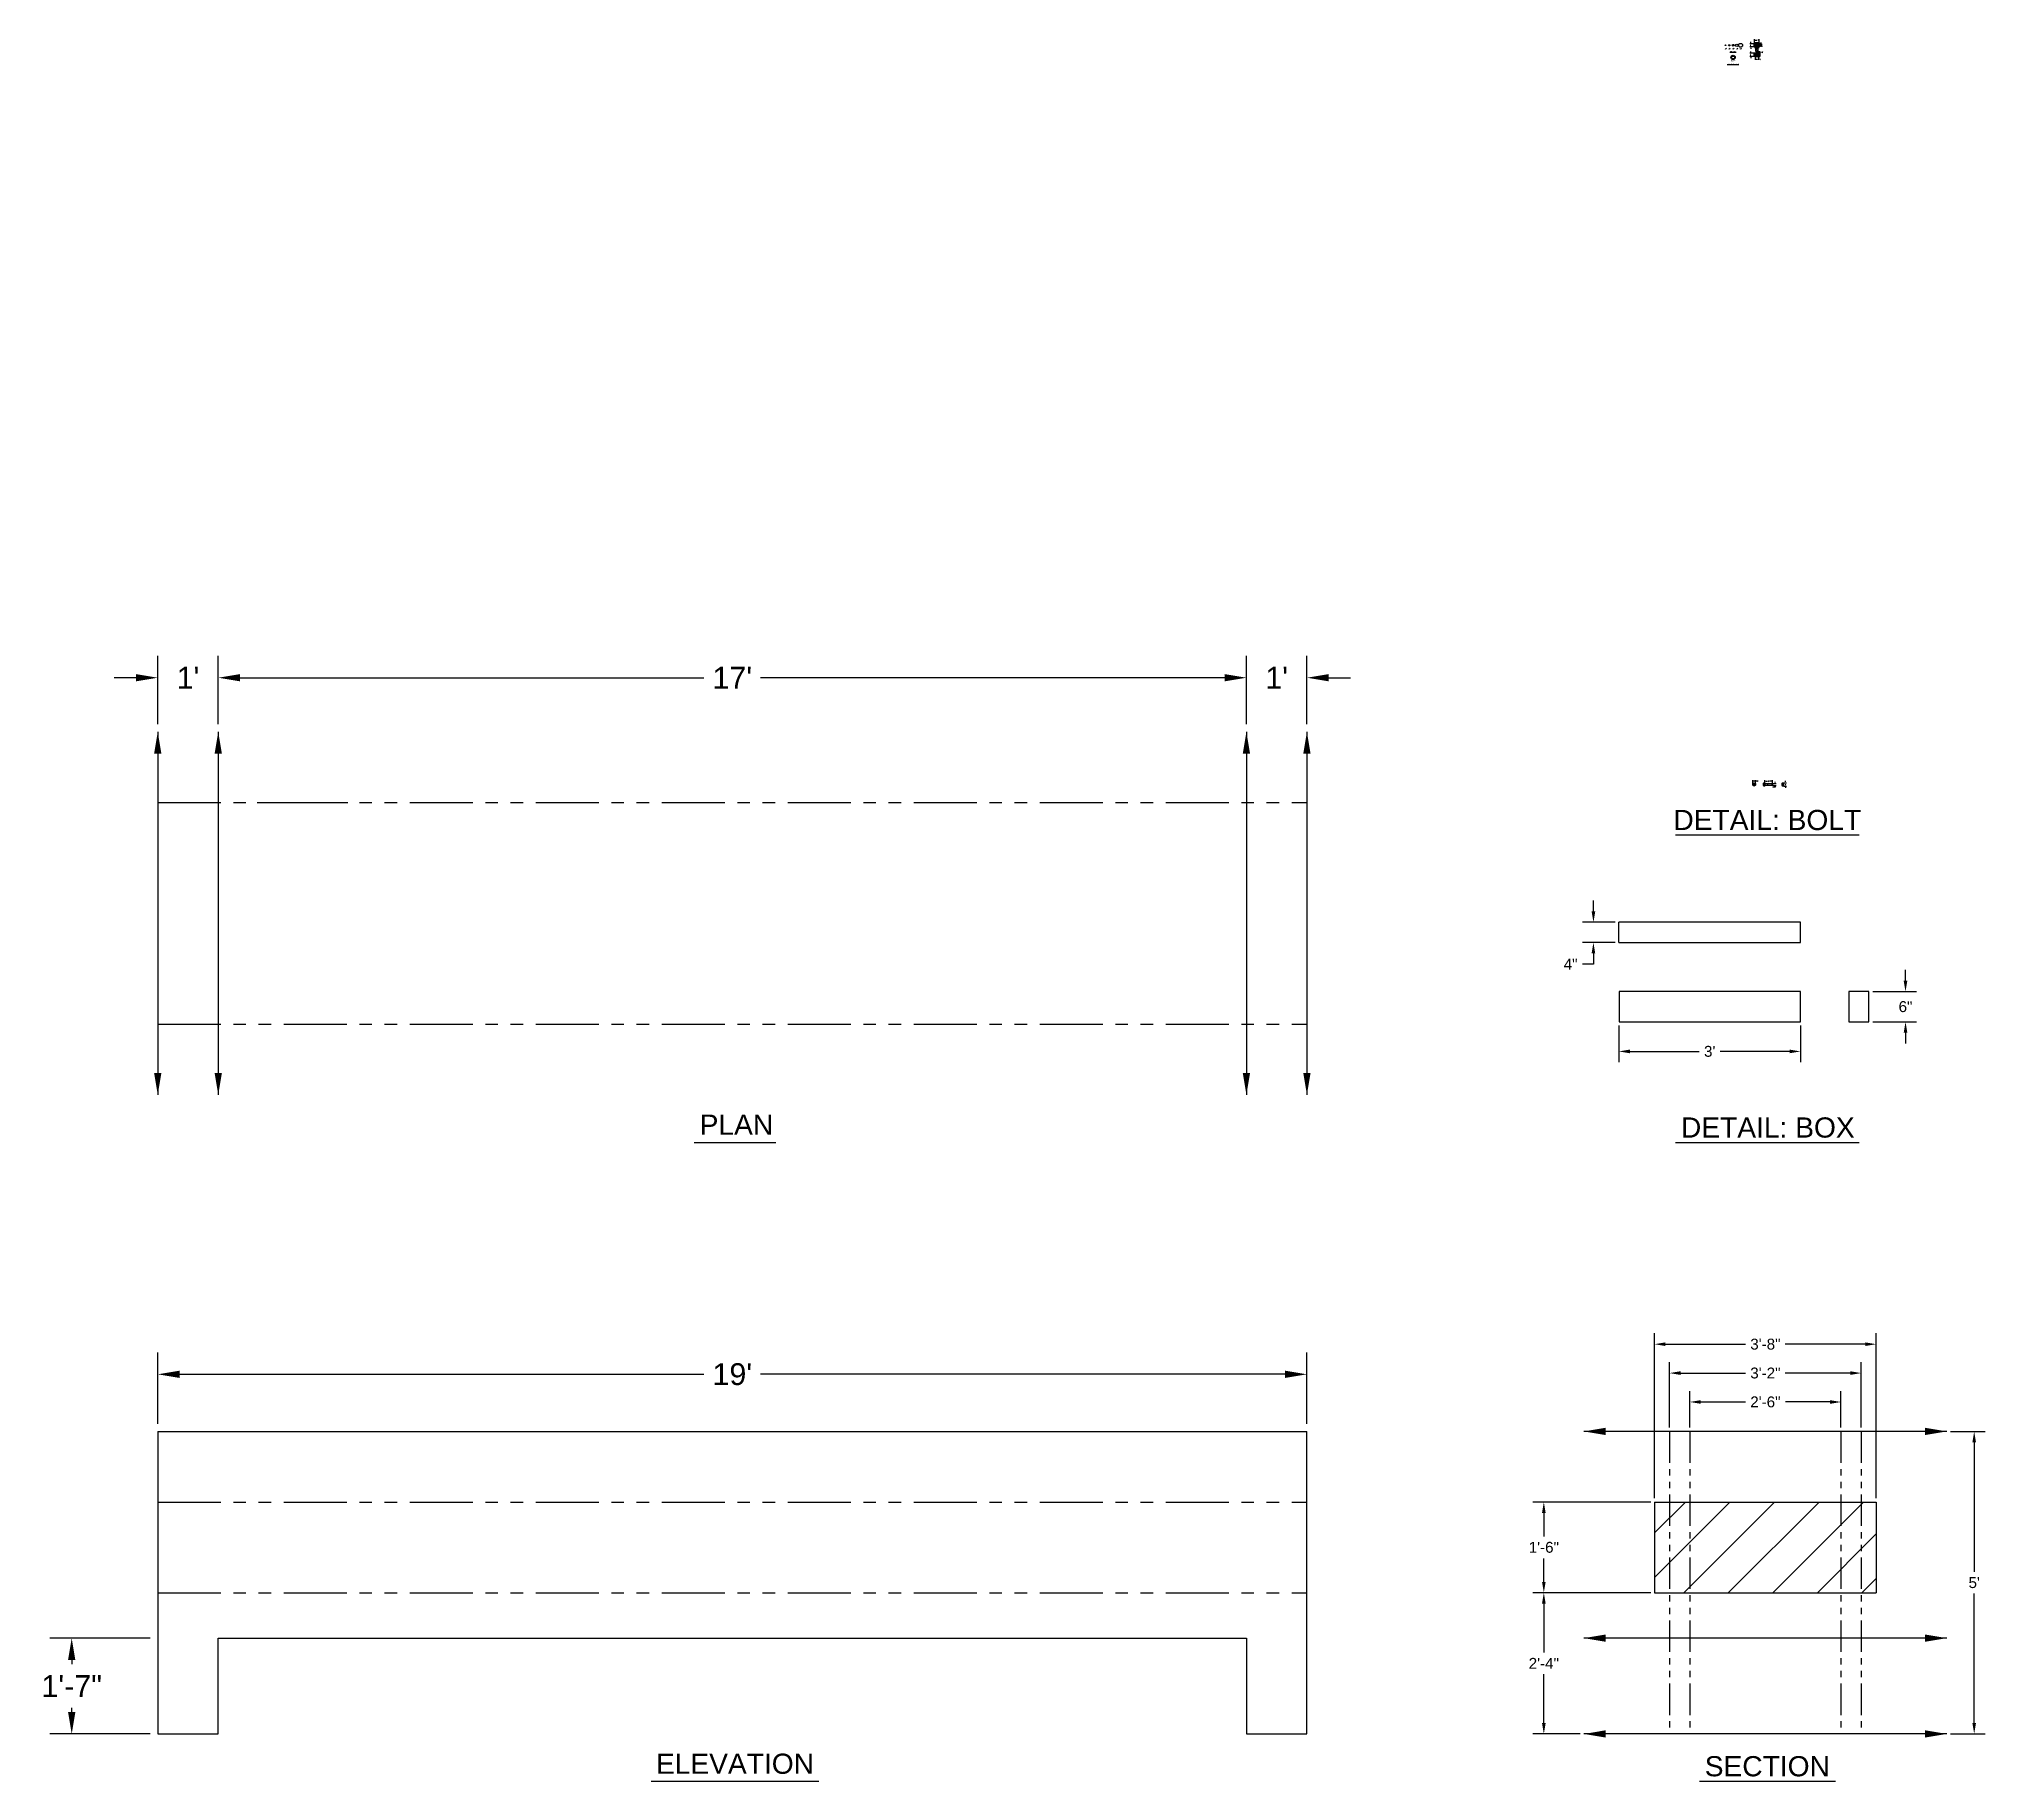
# Model space of a CAD drawing. Header units: inches. Extents: x -24 to 363, y -9 to 336.
import ezdxf

# ---------------------------------------------------------------- set-up
doc = ezdxf.new("R2010")
doc.units = ezdxf.units.IN
doc.header["$MEASUREMENT"] = 0
doc.linetypes.add('HIDDEN', pattern=[0.375, 0.25, -0.125])
doc.linetypes.add('PHANTOM2', pattern=[1.25, 0.625, -0.125, 0.125, -0.125, 0.125, -0.125])
for name, color, linetype in [('Bolt', 150, 'Continuous'), ('Box', 170, 'Continuous'), ('Chords', 10, 'Continuous'), ('DeflPts', 130, 'Continuous'), ('Dims', 252, 'Continuous'), ('Laterals', 40, 'Continuous'), ('Limits', 200, 'Continuous'), ('LoadPts', 90, 'Continuous')]:
    doc.layers.add(name, color=color, linetype=linetype)
doc.styles.add('ATTR', font='romans.shx', dxfattribs={"width": 0.8, "height": 0.011646})
doc.styles.get("Standard").update_dxf_attribs({"font": 'arial.ttf'})
doc.dimstyles.new('DimBig', dxfattribs={"dimtxt": 0.18, "dimasz": 0.18, "dimexe": 0.18, "dimexo": 0.0625, "dimgap": 0.09, "dimtad": 0, "dimtih": 1, "dimtoh": 1, "dimdec": 4, "dimzin": 0, "dimdsep": 46, "dimtxsty": 'Standard', "dimcen": 0.09, "dimadec": 0, "dimazin": 0, "dimtfac": 1, "dimtdec": 4, "dimtofl": 0, "dimtmove": 0, "dimatfit": 3, "dimfxl": 1, "dimtolj": 1, "dimtzin": 0, "dimarcsym": 0})

# ---------------------------------------------------------------- blocks, each defined once
blk = doc.blocks.new('*D6')
at = {"layer": 'Defpoints', "color": 0, "transparency": 16777216}
for p in [(333.97, 65.84), (303.97, 60), (333.97, 60)]:
    blk.add_point(p, dxfattribs=at)
at = {"layer": 'Dims', "color": 0, "lineweight": -2, "transparency": 16777216}
for p, q in [((303.97, 60.75), (303.97, 68)), ((306.13, 65.84), (315, 65.84)), ((331.81, 65.84), (322.94, 65.84)), ((333.97, 60.75), (333.97, 68))]:
    blk.add_line(p, q, dxfattribs=at)
at = {"layer": 'Dims', "color": 0, "transparency": 16777216}
for points in [[(306.13, 66.2), (306.13, 65.48), (303.97, 65.84)], [(331.81, 66.2), (331.81, 65.48), (333.97, 65.84)]]:
    blk.add_solid(points, dxfattribs=at)
at = {"layer": 'Dims', "color": 0, "transparency": 16777216, "insert": (318.97, 65.84), "char_height": 2.16, "attachment_point": 5}
blk.add_mtext('\\A1;2\'-6"', dxfattribs=at)
blk = doc.blocks.new('*D7')
at = {"layer": 'Defpoints', "color": 0, "transparency": 16777216}
for p in [(337.97, 71.57), (299.97, 60), (337.97, 60)]:
    blk.add_point(p, dxfattribs=at)
at = {"layer": 'Dims', "color": 0, "lineweight": -2, "transparency": 16777216}
for p, q in [((299.97, 60.75), (299.97, 73.73)), ((337.97, 60.75), (337.97, 73.73)), ((302.13, 71.57), (315.02, 71.57)), ((335.81, 71.57), (322.92, 71.57))]:
    blk.add_line(p, q, dxfattribs=at)
at = {"layer": 'Dims', "color": 0, "transparency": 16777216}
for points in [[(302.13, 71.93), (302.13, 71.21), (299.97, 71.57)], [(335.81, 71.93), (335.81, 71.21), (337.97, 71.57)]]:
    blk.add_solid(points, dxfattribs=at)
at = {"layer": 'Dims', "color": 0, "transparency": 16777216, "insert": (318.97, 71.57), "char_height": 2.16, "attachment_point": 5}
blk.add_mtext('\\A1;3\'-2"', dxfattribs=at)
blk = doc.blocks.new('*D8')
at = {"layer": 'Defpoints', "color": 0, "transparency": 16777216}
for p in [(340.97, 77.3), (296.97, 46), (340.97, 46)]:
    blk.add_point(p, dxfattribs=at)
at = {"layer": 'Dims', "color": 0, "lineweight": -2, "transparency": 16777216}
for p, q in [((296.97, 46.75), (296.97, 79.46)), ((299.13, 77.3), (315.02, 77.3)), ((338.81, 77.3), (322.92, 77.3)), ((340.97, 46.75), (340.97, 79.46))]:
    blk.add_line(p, q, dxfattribs=at)
at = {"layer": 'Dims', "color": 0, "transparency": 16777216}
for points in [[(299.13, 77.66), (299.13, 76.94), (296.97, 77.3)], [(338.81, 77.66), (338.81, 76.94), (340.97, 77.3)]]:
    blk.add_solid(points, dxfattribs=at)
at = {"layer": 'Dims', "color": 0, "transparency": 16777216, "insert": (318.97, 77.3), "char_height": 2.16, "attachment_point": 5}
blk.add_mtext('\\A1;3\'-8"', dxfattribs=at)
blk = doc.blocks.new('*D12')
at = {"layer": 'Defpoints', "color": 0, "transparency": 16777216}
for p in [(275.01, 28), (296.97, 28), (282.97, 0)]:
    blk.add_point(p, dxfattribs=at)
at = {"layer": 'Dims', "color": 0, "lineweight": -2, "transparency": 16777216}
for p, q in [((296.22, 28), (272.85, 28)), ((275.01, 25.84), (275.01, 16.16)), ((275.01, 2.16), (275.01, 11.84)), ((282.22, 0), (272.85, 0))]:
    blk.add_line(p, q, dxfattribs=at)
at = {"layer": 'Dims', "color": 0, "transparency": 16777216}
for points in [[(274.65, 25.84), (275.37, 25.84), (275.01, 28)], [(274.65, 2.16), (275.37, 2.16), (275.01, 0)]]:
    blk.add_solid(points, dxfattribs=at)
at = {"layer": 'Dims', "color": 0, "transparency": 16777216, "insert": (275.01, 14), "char_height": 2.16, "attachment_point": 5}
blk.add_mtext('\\A1;2\'-4"', dxfattribs=at)
blk = doc.blocks.new('*D19')
at = {"layer": 'Defpoints', "color": 0, "transparency": 16777216}
for p in [(228, 71.33), (0, 60), (228, 60)]:
    blk.add_point(p, dxfattribs=at)
at = {"layer": 'Dims', "color": 0, "lineweight": -2, "transparency": 16777216}
for p, q in [((0, 61.5), (0, 75.65)), ((228, 61.5), (228, 75.65)), ((4.32, 71.33), (108.38, 71.33)), ((223.68, 71.33), (119.62, 71.33))]:
    blk.add_line(p, q, dxfattribs=at)
at = {"layer": 'Dims', "color": 0, "transparency": 16777216}
for points in [[(4.32, 72.05), (4.32, 70.61), (0, 71.33)], [(223.68, 72.05), (223.68, 70.61), (228, 71.33)]]:
    blk.add_solid(points, dxfattribs=at)
at = {"layer": 'Dims', "color": 0, "transparency": 16777216, "insert": (114, 71.33), "char_height": 4.32, "attachment_point": 5}
blk.add_mtext("\\A1;19'", dxfattribs=at)
blk = doc.blocks.new('*D20')
at = {"layer": 'Defpoints', "color": 0, "transparency": 16777216}
for p in [(-17.07, 19), (0, 19), (0, 0)]:
    blk.add_point(p, dxfattribs=at)
at = {"layer": 'Dims', "color": 0, "lineweight": -2, "transparency": 16777216}
for p, q in [((-1.5, 19), (-21.39, 19)), ((-17.07, 14.68), (-17.07, 13.83)), ((-17.07, 4.32), (-17.07, 5.17)), ((-1.5, 0), (-21.39, 0))]:
    blk.add_line(p, q, dxfattribs=at)
at = {"layer": 'Dims', "color": 0, "transparency": 16777216}
for points in [[(-17.79, 14.68), (-16.35, 14.68), (-17.07, 19)], [(-17.79, 4.32), (-16.35, 4.32), (-17.07, 0)]]:
    blk.add_solid(points, dxfattribs=at)
at = {"layer": 'Dims', "color": 0, "transparency": 16777216, "insert": (-17.07, 9.5), "char_height": 4.32, "attachment_point": 5}
blk.add_mtext('\\A1;1\'-7"', dxfattribs=at)
blk = doc.blocks.new('*D24')
at = {"layer": 'Defpoints', "color": 0, "transparency": 16777216}
for p in [(275.01, 46), (296.97, 46), (296.97, 28)]:
    blk.add_point(p, dxfattribs=at)
at = {"layer": 'Dims', "color": 0, "lineweight": -2, "transparency": 16777216}
for p, q in [((296.22, 46), (272.85, 46)), ((275.01, 43.84), (275.01, 39.18)), ((275.01, 30.16), (275.01, 34.82)), ((296.22, 28), (272.85, 28))]:
    blk.add_line(p, q, dxfattribs=at)
at = {"layer": 'Dims', "color": 0, "transparency": 16777216}
for points in [[(274.65, 43.84), (275.37, 43.84), (275.01, 46)], [(274.65, 30.16), (275.37, 30.16), (275.01, 28)]]:
    blk.add_solid(points, dxfattribs=at)
at = {"layer": 'Dims', "color": 0, "transparency": 16777216, "insert": (275.01, 37), "char_height": 2.16, "attachment_point": 5}
blk.add_mtext('\\A1;1\'-6"', dxfattribs=at)
blk = doc.blocks.new('*D25')
at = {"layer": 'Defpoints', "color": 0, "transparency": 16777216}
for p in [(354.97, 60), (354.97, 0), (360.4, 0)]:
    blk.add_point(p, dxfattribs=at)
at = {"layer": 'Dims', "color": 0, "lineweight": -2, "transparency": 16777216}
for p, q in [((355.72, 60), (362.56, 60)), ((360.4, 57.84), (360.4, 32.18)), ((360.4, 2.16), (360.4, 27.82)), ((355.72, 0), (362.56, 0))]:
    blk.add_line(p, q, dxfattribs=at)
at = {"layer": 'Dims', "color": 0, "transparency": 16777216}
for points in [[(360.04, 57.84), (360.76, 57.84), (360.4, 60)], [(360.04, 2.16), (360.76, 2.16), (360.4, 0)]]:
    blk.add_solid(points, dxfattribs=at)
at = {"layer": 'Dims', "color": 0, "transparency": 16777216, "insert": (360.4, 30), "char_height": 2.16, "attachment_point": 5}
blk.add_mtext("\\A1;5'", dxfattribs=at)
blk = doc.blocks.new('*D26')
at = {"layer": 'Defpoints', "color": 0, "transparency": 16777216}
for p in [(216, 209.49), (12, 198.76), (216, 198.76)]:
    blk.add_point(p, dxfattribs=at)
at = {"layer": 'Dims', "color": 0, "lineweight": -2, "transparency": 16777216}
for p, q in [((12, 200.26), (12, 213.81)), ((216, 200.26), (216, 213.81)), ((16.32, 209.49), (108.38, 209.49)), ((211.68, 209.49), (119.62, 209.49))]:
    blk.add_line(p, q, dxfattribs=at)
at = {"layer": 'Dims', "color": 0, "transparency": 16777216}
for points in [[(16.32, 210.21), (16.32, 208.77), (12, 209.49)], [(211.68, 210.21), (211.68, 208.77), (216, 209.49)]]:
    blk.add_solid(points, dxfattribs=at)
at = {"layer": 'Dims', "color": 0, "transparency": 16777216, "insert": (114, 209.49), "char_height": 4.32, "attachment_point": 5}
blk.add_mtext("\\A1;17'", dxfattribs=at)
blk = doc.blocks.new('*D27')
at = {"layer": 'Defpoints', "color": 0, "transparency": 16777216}
for p in [(228, 209.49), (216, 198.76), (228, 198.76)]:
    blk.add_point(p, dxfattribs=at)
at = {"layer": 'Dims', "color": 0, "lineweight": -2, "transparency": 16777216}
for p, q in [((216, 200.26), (216, 213.81)), ((228, 200.26), (228, 213.81)), ((211.68, 209.49), (207.36, 209.49)), ((232.32, 209.49), (236.64, 209.49))]:
    blk.add_line(p, q, dxfattribs=at)
at = {"layer": 'Dims', "color": 0, "transparency": 16777216}
for points in [[(211.68, 210.21), (211.68, 208.77), (216, 209.49)], [(232.32, 210.21), (232.32, 208.77), (228, 209.49)]]:
    blk.add_solid(points, dxfattribs=at)
at = {"layer": 'Dims', "color": 0, "transparency": 16777216, "insert": (222, 209.49), "char_height": 4.32, "attachment_point": 5}
blk.add_mtext("\\A1;1'", dxfattribs=at)
blk = doc.blocks.new('*D28')
at = {"layer": 'Defpoints', "color": 0, "transparency": 16777216}
for p in [(12, 209.49), (0, 198.76), (12, 198.76)]:
    blk.add_point(p, dxfattribs=at)
at = {"layer": 'Dims', "color": 0, "lineweight": -2, "transparency": 16777216}
for p, q in [((0, 200.26), (0, 213.81)), ((12, 200.26), (12, 213.81)), ((-4.32, 209.49), (-8.64, 209.49)), ((16.32, 209.49), (20.64, 209.49))]:
    blk.add_line(p, q, dxfattribs=at)
at = {"layer": 'Dims', "color": 0, "transparency": 16777216}
for points in [[(-4.32, 210.21), (-4.32, 208.77), (0, 209.49)], [(16.32, 210.21), (16.32, 208.77), (12, 209.49)]]:
    blk.add_solid(points, dxfattribs=at)
at = {"layer": 'Dims', "color": 0, "transparency": 16777216, "insert": (6, 209.49), "char_height": 4.32, "attachment_point": 5}
blk.add_mtext("\\A1;1'", dxfattribs=at)
blk = doc.blocks.new('*D29')
at = {"layer": 'Defpoints', "color": 0, "transparency": 16777216}
for p in [(339.51, 147.24), (339.51, 141.24), (346.77, 141.24)]:
    blk.add_point(p, dxfattribs=at)
at = {"layer": 'Dims', "color": 0, "lineweight": -2, "transparency": 16777216}
for p, q in [((346.77, 149.4), (346.77, 151.56)), ((340.26, 147.24), (348.93, 147.24)), ((340.26, 141.24), (348.93, 141.24)), ((346.77, 139.08), (346.77, 136.92))]:
    blk.add_line(p, q, dxfattribs=at)
at = {"layer": 'Dims', "color": 0, "transparency": 16777216}
for points in [[(346.41, 149.4), (347.13, 149.4), (346.77, 147.24)], [(346.41, 139.08), (347.13, 139.08), (346.77, 141.24)]]:
    blk.add_solid(points, dxfattribs=at)
at = {"layer": 'Dims', "color": 0, "transparency": 16777216, "insert": (346.77, 144.24), "char_height": 2.16, "attachment_point": 5}
blk.add_mtext('\\A1;6"', dxfattribs=at)
blk = doc.blocks.new('*D30')
at = {"layer": 'Defpoints', "color": 0, "transparency": 16777216}
for p in [(289.92, 141.24), (325.92, 141.24), (325.92, 135.37)]:
    blk.add_point(p, dxfattribs=at)
at = {"layer": 'Dims', "color": 0, "lineweight": -2, "transparency": 16777216}
for p, q in [((289.92, 140.49), (289.92, 133.21)), ((325.92, 140.49), (325.92, 133.21)), ((292.08, 135.37), (305.85, 135.37)), ((323.76, 135.37), (310, 135.37))]:
    blk.add_line(p, q, dxfattribs=at)
at = {"layer": 'Dims', "color": 0, "transparency": 16777216}
for points in [[(292.08, 135.73), (292.08, 135.01), (289.92, 135.37)], [(323.76, 135.73), (323.76, 135.01), (325.92, 135.37)]]:
    blk.add_solid(points, dxfattribs=at)
at = {"layer": 'Dims', "color": 0, "transparency": 16777216, "insert": (307.92, 135.37), "char_height": 2.16, "attachment_point": 5}
blk.add_mtext("\\A1;3'", dxfattribs=at)
blk = doc.blocks.new('*D31')
at = {"layer": 'Defpoints', "color": 0, "transparency": 16777216}
for p in [(289.92, 160.98), (284.85, 156.98), (289.92, 156.98)]:
    blk.add_point(p, dxfattribs=at)
at = {"layer": 'Dims', "color": 0, "lineweight": -2, "transparency": 16777216}
for p, q in [((284.85, 163.14), (284.85, 165.3)), ((289.17, 160.98), (282.69, 160.98)), ((289.17, 156.98), (282.69, 156.98)), ((284.85, 154.82), (284.85, 152.66)), ((284.85, 152.66), (282.69, 152.66))]:
    blk.add_line(p, q, dxfattribs=at)
at = {"layer": 'Dims', "color": 0, "transparency": 16777216}
for points in [[(284.49, 163.14), (285.21, 163.14), (284.85, 160.98)], [(284.49, 154.82), (285.21, 154.82), (284.85, 156.98)]]:
    blk.add_solid(points, dxfattribs=at)
at = {"layer": 'Dims', "color": 0, "transparency": 16777216, "insert": (280.32, 152.66), "char_height": 2.16, "attachment_point": 5}
blk.add_mtext('\\A1;4"', dxfattribs=at)
blk = doc.blocks.new('0d375 Bolt Hexfinished Pv')
blk.add_lwpolyline([(0, 0.325), (0.281458, 0.1625), (0.281458, -0.1625), (0, -0.325), (-0.281458, -0.1625), (-0.281458, 0.1625)], close=True)
for radius in [0.281459, 0.1875]:
    blk.add_circle((0, 0), radius)
for start, end in [(159.2494, 186.8604), (113.1597, 137.2755), (66.27382, 91.43475), (25.01643, 44.54282), (340.6969, 5.1062), (206.8165, 228.1121), (247.7162, 270.4735), (295.5824, 320.2457)]:
    blk.add_arc((0, 0), 0.158445, start, end)
blk.add_point((0, 0))
at = {"style": 'ATTR', "width": 0.8, "flags": 9}
blk.add_attdef('ESTCODE', (0, 0), '', height=0.000163, dxfattribs=at)
blk = doc.blocks.new('bolt')
for p, q in [((-0.268, -0.24375), (-0.268, 0.24375)), ((-0.238, 0.1625), (-0.02975, 0.1625)), ((-0.03, -0.325), (-0.03, 0.325)), ((0, 0.25625), (-0.03, 0.25625)), ((0, 0.1875), (1.45, 0.1875)), ((0.5, 0.1875), (0.5, -0.1875)), ((1.45, -0.1875), (1.45, 0.1875)), ((1.45, 0.1875), (1.5, 0.1375)), ((1.5, 0.1375), (1.5, -0.1375)), ((-0.238, -0.1625), (-0.02975, -0.1625)), ((0, -0.25625), (-0.03, -0.25625)), ((1.45, -0.1875), (0, -0.1875)), ((1.5, -0.1375), (1.45, -0.1875))]:
    blk.add_line(p, q)
at = {"linetype": 'HIDDEN'}
for p, q in [((1.448697, 0.1375), (0.5, 0.1375)), ((0.5, -0.1375), (1.448697, -0.1375))]:
    blk.add_line(p, q, dxfattribs=at)
for points in [[(-0.238, 0.325), (-0.03, 0.325)], [(0, 0.25625), (0, -0.25625)], [(-0.03, -0.325), (-0.238, -0.325)]]:
    blk.add_lwpolyline(points)
for centre, radius, start, end in [((0.1871, 0), 0.4551, 159.08, 200.92), ((-0.142974, 0.24375), 0.125025, 139.4683, 220.5318), ((-0.142974, -0.24375), 0.125025, 139.4683, 220.5317)]:
    blk.add_arc(centre, radius, start, end)
at = {"style": 'ATTR', "width": 0.8, "flags": 9}
blk.add_attdef('ESTCODE', (0, 0), '', height=0.000254, dxfattribs=at)
blk = doc.blocks.new('nut')
at = {"layer": 'Bolt'}
for p, q in [((0, -0.24), (0, 0.24)), ((0.03, 0.32), (0.3, 0.32)), ((0.3, 0.16), (0.03, 0.16)), ((0.33, -0.24), (0.33, 0.24)), ((0.03, -0.16), (0.3, -0.16)), ((0.3, -0.32), (0.03, -0.32))]:
    blk.add_line(p, q, dxfattribs=at)
for centre, radius, start, end in [((0.13, 0.24), 0.125, 139.4683, 220.5318), ((0.46, 0), 0.455, 159.08, 200.92), ((0.2, 0.24), 0.125, 319.4682, 40.5317), ((-0.13, 0), 0.455, 339.08, 20.92), ((0.13, -0.24), 0.125, 139.4683, 220.5317), ((0.2, -0.24), 0.125, 319.4683, 40.5317)]:
    blk.add_arc(centre, radius, start, end, dxfattribs=at)
blk = doc.blocks.new('*D50')
at = {"layer": 'Defpoints', "color": 0, "transparency": 16777216}
for p in [(316.45, 188.49), (317.01, 189.01), (317.01, 188.49)]:
    blk.add_point(p, dxfattribs=at)
at = {"layer": 'Dims', "color": 0, "lineweight": -2, "transparency": 16777216}
for p, q in [((316.45, 188.55), (316.45, 189.19)), ((316.63, 189.01), (316.83, 189.01)), ((317.01, 188.55), (317.01, 189.19)), ((317.01, 189.01), (317.19, 189.01))]:
    blk.add_line(p, q, dxfattribs=at)
at = {"layer": 'Dims', "color": 0, "transparency": 16777216}
for points in [[(316.63, 189.04), (316.63, 188.98), (316.45, 189.01)], [(316.83, 189.04), (316.83, 188.98), (317.01, 189.01)]]:
    blk.add_solid(points, dxfattribs=at)
at = {"layer": 'Dims', "color": 0, "transparency": 16777216, "insert": (317.45, 189.01), "char_height": 0.18, "attachment_point": 5}
blk.add_mtext('\\A1;{\\H1.000000x;\\S9/16;}"', dxfattribs=at)
blk = doc.blocks.new('*D51')
at = {"layer": 'Defpoints', "color": 0, "transparency": 16777216}
for p in [(318.88, 188.58), (320.38, 188.98), (320.38, 188.46)]:
    blk.add_point(p, dxfattribs=at)
at = {"layer": 'Dims', "color": 0, "lineweight": -2, "transparency": 16777216}
for p, q in [((318.88, 188.65), (318.88, 189.16)), ((319.06, 188.98), (319.38, 188.98)), ((320.2, 188.98), (319.88, 188.98)), ((320.38, 188.53), (320.38, 189.16))]:
    blk.add_line(p, q, dxfattribs=at)
at = {"layer": 'Dims', "color": 0, "transparency": 16777216}
for points in [[(319.06, 189.01), (319.06, 188.95), (318.88, 188.98)], [(320.2, 189.01), (320.2, 188.95), (320.38, 188.98)]]:
    blk.add_solid(points, dxfattribs=at)
at = {"layer": 'Dims', "color": 0, "transparency": 16777216, "insert": (319.63, 188.98), "char_height": 0.18, "attachment_point": 5}
blk.add_mtext('\\A1;1{\\H1.000000x;\\S1/2;}"', dxfattribs=at)
blk = doc.blocks.new('*D52')
at = {"layer": 'Defpoints', "color": 0, "transparency": 16777216}
for p in [(320.33, 188.51), (320.33, 188.14), (320.92, 188.14)]:
    blk.add_point(p, dxfattribs=at)
at = {"layer": 'Dims', "color": 0, "lineweight": -2, "transparency": 16777216}
for p, q in [((320.39, 188.51), (321.1, 188.51)), ((320.39, 188.14), (321.1, 188.14)), ((320.92, 187.78), (320.74, 187.78)), ((320.92, 188.69), (320.92, 188.87)), ((320.92, 187.96), (320.92, 187.78))]:
    blk.add_line(p, q, dxfattribs=at)
at = {"layer": 'Dims', "color": 0, "transparency": 16777216}
for points in [[(320.89, 188.69), (320.95, 188.69), (320.92, 188.51)], [(320.89, 187.96), (320.95, 187.96), (320.92, 188.14)]]:
    blk.add_solid(points, dxfattribs=at)
at = {"layer": 'Dims', "color": 0, "transparency": 16777216, "insert": (320.55, 187.78), "char_height": 0.18, "attachment_point": 5}
blk.add_mtext('\\A1;{\\H1.000000x;\\S3/8;}"', dxfattribs=at)
blk = doc.blocks.new('*D53')
at = {"layer": 'Defpoints', "color": 0, "transparency": 16777216}
for p in [(322.58, 188.65), (322.58, 188), (322.99, 188)]:
    blk.add_point(p, dxfattribs=at)
at = {"layer": 'Dims', "color": 0, "lineweight": -2, "transparency": 16777216}
for p, q in [((322.64, 188.65), (323.17, 188.65)), ((322.64, 188), (323.17, 188)), ((322.99, 188.83), (322.99, 189.01)), ((322.99, 187.82), (322.99, 187.64))]:
    blk.add_line(p, q, dxfattribs=at)
at = {"layer": 'Dims', "color": 0, "transparency": 16777216}
for points in [[(322.96, 188.83), (323.02, 188.83), (322.99, 188.65)], [(322.96, 187.82), (323.02, 187.82), (322.99, 188)]]:
    blk.add_solid(points, dxfattribs=at)
at = {"layer": 'Dims', "color": 0, "transparency": 16777216, "insert": (322.99, 188.33), "char_height": 0.18, "attachment_point": 5}
blk.add_mtext('\\A1;{\\H1.000000x;\\S5/8;}"', dxfattribs=at)
blk = doc.blocks.new('boxlong')
at = {"layer": 'Box'}
for p, q in [((18, 3), (-18, 3)), ((-18, 3), (-18, -3)), ((18, -3), (18, 3)), ((-18, -3), (18, -3))]:
    blk.add_line(p, q, dxfattribs=at)
blk = doc.blocks.new('boxshort')
at = {"layer": 'Box'}
for p, q in [((-2, 3), (-2, -3)), ((2, 3), (-2, 3)), ((2, -3), (2, 3)), ((-2, -3), (2, -3))]:
    blk.add_line(p, q, dxfattribs=at)
blk = doc.blocks.new('boxmid')
at = {"layer": 'Box'}
for p, q in [((325.92, 160.98), (289.92, 160.98)), ((289.92, 156.98), (289.92, 160.98)), ((325.92, 156.98), (325.92, 160.98)), ((289.92, 156.98), (325.92, 156.98))]:
    blk.add_line(p, q, dxfattribs=at)
blk = doc.blocks.new('socket')
at = {"layer": 'Laterals'}
for p, q in [((-0.325, 0), (-0.1625, 0.281458)), ((-0.1625, -0.281458), (-0.325, 0)), ((-0.1625, 0.281458), (0.1625, 0.281458)), ((0.1625, 0.281458), (0.325, 0)), ((0.325, 0), (0.1625, -0.281458)), ((0.1625, -0.281458), (-0.1625, -0.281458))]:
    blk.add_line(p, q, dxfattribs=at)
blk.add_circle((0, 0), 0.435, dxfattribs=at)
blk = doc.blocks.new('*D80')
at = {"layer": 'Defpoints', "color": 0, "transparency": 16777216}
for p in [(316.07, 334.61), (316.67, 335.24), (316.67, 334.61)]:
    blk.add_point(p, dxfattribs=at)
at = {"layer": 'Dims', "color": 0, "lineweight": -2, "transparency": 16777216}
for p, q in [((316.6, 335.24), (315.89, 335.24)), ((316.6, 334.61), (315.89, 334.61)), ((316.07, 335.42), (316.07, 335.6)), ((316.07, 334.43), (316.07, 334.25))]:
    blk.add_line(p, q, dxfattribs=at)
at = {"layer": 'Dims', "color": 0, "transparency": 16777216}
for points in [[(316.04, 335.42), (316.1, 335.42), (316.07, 335.24)], [(316.04, 334.43), (316.1, 334.43), (316.07, 334.61)]]:
    blk.add_solid(points, dxfattribs=at)
at = {"layer": 'Dims', "color": 0, "transparency": 16777216, "insert": (316.07, 334.92), "char_height": 0.18, "attachment_point": 5}
blk.add_mtext('\\A1;{\\H1.000000x;\\S5/8;}"', dxfattribs=at)
blk = doc.blocks.new('*D81')
at = {"layer": 'Defpoints', "color": 0, "transparency": 16777216}
for p in [(316.07, 332.72), (316.67, 333.34), (316.67, 332.72)]:
    blk.add_point(p, dxfattribs=at)
at = {"layer": 'Dims', "color": 0, "lineweight": -2, "transparency": 16777216}
for p, q in [((316.6, 333.34), (315.89, 333.34)), ((316.6, 332.72), (315.89, 332.72)), ((316.07, 333.52), (316.07, 333.7)), ((316.07, 332.54), (316.07, 332.36))]:
    blk.add_line(p, q, dxfattribs=at)
at = {"layer": 'Dims', "color": 0, "transparency": 16777216}
for points in [[(316.04, 333.52), (316.1, 333.52), (316.07, 333.34)], [(316.04, 332.54), (316.1, 332.54), (316.07, 332.72)]]:
    blk.add_solid(points, dxfattribs=at)
at = {"layer": 'Dims', "color": 0, "transparency": 16777216, "insert": (316.07, 333.03), "char_height": 0.18, "attachment_point": 5}
blk.add_mtext('\\A1;{\\H1.000000x;\\S5/8;}"', dxfattribs=at)
blk = doc.blocks.new('*D82')
at = {"layer": 'Defpoints', "color": 0, "transparency": 16777216}
for p in [(316.96, 332.72), (317.58, 332.72), (317.58, 332.19)]:
    blk.add_point(p, dxfattribs=at)
at = {"layer": 'Dims', "color": 0, "lineweight": -2, "transparency": 16777216}
for p, q in [((316.96, 332.65), (316.96, 332.01)), ((317.14, 332.19), (317.4, 332.19)), ((317.58, 332.65), (317.58, 332.01)), ((317.58, 332.19), (317.76, 332.19))]:
    blk.add_line(p, q, dxfattribs=at)
at = {"layer": 'Dims', "color": 0, "transparency": 16777216}
for points in [[(317.14, 332.22), (317.14, 332.16), (316.96, 332.19)], [(317.4, 332.22), (317.4, 332.16), (317.58, 332.19)]]:
    blk.add_solid(points, dxfattribs=at)
at = {"layer": 'Dims', "color": 0, "transparency": 16777216, "insert": (317.96, 332.19), "char_height": 0.18, "attachment_point": 5}
blk.add_mtext('\\A1;{\\H1.000000x;\\S5/8;}"', dxfattribs=at)
blk = doc.blocks.new('*D85')
at = {"layer": 'Defpoints', "color": 0, "transparency": 16777216}
for p in [(317.75, 333.34), (317.87, 333.58), (317.87, 333.34)]:
    blk.add_point(p, dxfattribs=at)
at = {"layer": 'Dims', "color": 0, "lineweight": -2, "transparency": 16777216}
for p, q in [((317.57, 333.58), (317.39, 333.58)), ((317.75, 333.4), (317.75, 333.76)), ((317.87, 333.4), (317.87, 333.76)), ((318.05, 333.58), (318.23, 333.58))]:
    blk.add_line(p, q, dxfattribs=at)
at = {"layer": 'Dims', "color": 0, "transparency": 16777216}
for points in [[(317.57, 333.61), (317.57, 333.55), (317.75, 333.58)], [(318.05, 333.61), (318.05, 333.55), (317.87, 333.58)]]:
    blk.add_solid(points, dxfattribs=at)
at = {"layer": 'Dims', "color": 0, "transparency": 16777216, "insert": (318.43, 333.58), "char_height": 0.18, "attachment_point": 5}
blk.add_mtext('\\A1;{\\H1.000000x;\\S1/8;}"', dxfattribs=at)
blk = doc.blocks.new('*D86')
at = {"layer": 'Defpoints', "color": 0, "transparency": 16777216}
for p in [(317.75, 335.97), (316.79, 335.24), (317.75, 335.24)]:
    blk.add_point(p, dxfattribs=at)
at = {"layer": 'Dims', "color": 0, "lineweight": -2, "transparency": 16777216}
for p, q in [((316.79, 335.3), (316.79, 336.15)), ((316.97, 335.97), (317.02, 335.97)), ((317.57, 335.97), (317.53, 335.97)), ((317.75, 335.3), (317.75, 336.15))]:
    blk.add_line(p, q, dxfattribs=at)
at = {"layer": 'Dims', "color": 0, "transparency": 16777216}
for points in [[(316.97, 336), (316.97, 335.94), (316.79, 335.97)], [(317.57, 336), (317.57, 335.94), (317.75, 335.97)]]:
    blk.add_solid(points, dxfattribs=at)
at = {"layer": 'Dims', "color": 0, "transparency": 16777216, "insert": (317.27, 335.97), "char_height": 0.18, "attachment_point": 5}
blk.add_mtext('\\A1;{\\H1.000000x;\\S15/16;}"', dxfattribs=at)
blk = doc.blocks.new('*D87')
at = {"layer": 'Defpoints', "color": 0, "transparency": 16777216}
for p in [(317.75, 335.05), (317.75, 334.8), (318.24, 335.05)]:
    blk.add_point(p, dxfattribs=at)
at = {"layer": 'Dims', "color": 0, "lineweight": -2, "transparency": 16777216}
for p, q in [((317.78, 335.05), (318.33, 335.05)), ((317.78, 334.8), (318.33, 334.8)), ((318.24, 335.14), (318.24, 335.23)), ((318.24, 334.71), (318.24, 334.62))]:
    blk.add_line(p, q, dxfattribs=at)
at = {"layer": 'Dims', "color": 0, "transparency": 16777216}
for points in [[(318.22, 335.14), (318.25, 335.14), (318.24, 335.05)], [(318.22, 334.71), (318.25, 334.71), (318.24, 334.8)]]:
    blk.add_solid(points, dxfattribs=at)
at = {"layer": 'Dims', "color": 0, "transparency": 16777216, "insert": (318.24, 334.92), "char_height": 0.09, "attachment_point": 5}
blk.add_mtext('\\A1;{\\H1.000000x;\\S1/4;}"', dxfattribs=at)
blk = doc.blocks.new('*D88')
at = {"layer": 'Defpoints', "color": 0, "transparency": 16777216}
for p in [(317.58, 335.17), (317.58, 335.05), (317.97, 335.05)]:
    blk.add_point(p, dxfattribs=at)
at = {"layer": 'Dims', "color": 0, "lineweight": -2, "transparency": 16777216}
for p, q in [((317.61, 335.17), (318.06, 335.17)), ((317.61, 335.05), (318.06, 335.05)), ((317.97, 335.26), (317.97, 335.39)), ((317.97, 335.39), (318.06, 335.39)), ((317.97, 334.96), (317.97, 334.87))]:
    blk.add_line(p, q, dxfattribs=at)
at = {"layer": 'Dims', "color": 0, "transparency": 16777216}
for points in [[(317.96, 335.26), (317.99, 335.26), (317.97, 335.17)], [(317.96, 334.96), (317.99, 334.96), (317.97, 335.05)]]:
    blk.add_solid(points, dxfattribs=at)
at = {"layer": 'Dims', "color": 0, "transparency": 16777216, "insert": (318.16, 335.39), "char_height": 0.09, "attachment_point": 5}
blk.add_mtext('\\A1;{\\H1.000000x;\\S1/8;}"', dxfattribs=at)
blk = doc.blocks.new('*D89')
at = {"layer": 'Defpoints', "color": 0, "transparency": 16777216}
for p in [(317.46, 335.05), (317.46, 335.02), (317.55, 335.05)]:
    blk.add_point(p, dxfattribs=at)
at = {"layer": 'Dims', "color": 0, "lineweight": -2, "transparency": 16777216}
for p, q in [((317.47, 335.05), (317.58, 335.05)), ((317.47, 335.02), (317.58, 335.02)), ((317.55, 334.97), (317.53, 334.97)), ((317.55, 335.07), (317.55, 335.09)), ((317.55, 334.99), (317.55, 334.97))]:
    blk.add_line(p, q, dxfattribs=at)
at = {"layer": 'Dims', "color": 0, "transparency": 16777216}
for points in [[(317.55, 335.07), (317.56, 335.07), (317.55, 335.05)], [(317.55, 334.99), (317.56, 334.99), (317.55, 335.02)]]:
    blk.add_solid(points, dxfattribs=at)
at = {"layer": 'Dims', "color": 0, "transparency": 16777216, "insert": (317.5, 334.97), "char_height": 0.0225, "attachment_point": 5}
blk.add_mtext('\\A1;{\\H0.7x;\\S1#32;}"', dxfattribs=at)

msp = doc.modelspace()

# ---------------------------------------------------------------- hatches: boundary and pattern name
at = {"layer": 'Limits'}
h = msp.add_hatch(dxfattribs=at)
h.set_pattern_fill('ANSI31', color=256, scale=50)
h.set_pattern_definition([(45, (318.97, 1e-14), (-4.4194, 4.4194), [])])
h.paths.add_polyline_path([(299.97005, 46), (296.97005, 46), (296.97005, 28), (299.97005, 28)])
h.paths.add_polyline_path([(303.97005, 46), (299.97005, 46), (299.97005, 28), (303.97005, 28)])
h.paths.add_polyline_path([(333.97005, 46), (303.97005, 46), (303.97005, 28), (333.97005, 28)])
h.paths.add_polyline_path([(337.97005, 46), (333.97005, 46), (333.97005, 28), (337.97005, 28)])
h.paths.add_polyline_path([(340.97005, 46), (337.97005, 46), (337.97005, 28), (340.97005, 28)])

# ---------------------------------------------------------------- linework, layer by layer
at = {"layer": 'Chords'}
for p, q in [((316.66741, 335.23593), (316.66741, 334.61093)), ((316.66741, 335.23593), (316.79241, 335.23593)), ((316.79241, 334.61093), (316.66741, 334.61093)), ((317.58345, 333.34187), (316.66741, 333.34187)), ((316.66741, 333.34187), (316.66741, 332.71687)), ((317.58345, 332.71687), (316.66741, 332.71687)), ((316.79241, 335.23593), (316.79241, 335.17343)), ((317.58345, 335.17343), (316.79241, 335.17343)), ((316.79241, 335.04843), (317.58345, 335.04843)), ((316.79241, 335.04843), (316.79241, 334.79843)), ((317.58345, 334.79843), (316.79241, 334.79843)), ((317.58345, 334.67343), (316.79241, 334.67343)), ((316.79241, 334.67343), (316.79241, 334.61093)), ((316.79241, 333.34187), (316.79241, 332.71687)), ((317.58345, 335.04843), (317.58345, 335.17343)), ((317.58345, 334.79843), (317.58345, 334.67343)), ((317.58345, 333.34187), (317.58345, 332.71687))]:
    msp.add_line(p, q, dxfattribs=at)
at = {"layer": 'Chords', "linetype": 'HIDDEN', "ltscale": 0.25}
for p, q in [((317.08345, 335.14218), (317.0522, 335.17343)), ((317.08345, 334.70468), (317.0522, 334.67343)), ((317.08345, 335.14218), (317.08345, 335.04843)), ((317.08345, 334.70468), (317.08345, 334.79843)), ((317.45845, 335.14218), (317.4897, 335.17343)), ((317.45845, 335.14218), (317.45845, 335.04843)), ((317.45845, 334.70468), (317.45845, 334.79843)), ((317.45845, 334.70468), (317.4897, 334.67343))]:
    msp.add_line(p, q, dxfattribs=at)
at = {"layer": 'Chords'}
msp.add_circle((317.27095, 333.02937), 0.1875, dxfattribs=at)
at = {"layer": 'DeflPts'}
for centre, radius in [((311.05091, 334.92343), 0.0625), ((311.80091, 334.92316), 0.125), ((312.55091, 334.92343), 0.1875), ((313.30091, 334.92343), 0.25), ((314.05091, 334.92343), 0.375)]:
    msp.add_circle(centre, radius, dxfattribs=at)
at = {"layer": 'Dims'}
for p, q in [((311.90604, 333.54045), (313.19443, 333.54045)), ((311.39785, 331.13473), (313.68088, 331.13473)), ((301.15175, 178.33098), (337.58724, 178.33098)), ((106.41207, 117.33475), (122.63552, 117.33475)), ((301.15175, 117.33475), (337.58724, 117.33475)), ((97.8817, -9.34945), (131.16589, -9.34945)), ((305.8669, -9.34945), (332.8721, -9.34945))]:
    msp.add_line(p, q, dxfattribs=at)
at = {"layer": 'Limits'}
for p, q in [((0, 198.75928), (0, 126.75928)), ((12, 198.75928), (12, 126.75928)), ((216, 198.75928), (216, 126.75928)), ((228, 198.75928), (228, 126.75928)), ((19.70056, 184.75928), (37.70056, 184.75928)), ((0, 60), (228, 60)), ((0, 60), (0, 0)), ((228, 0), (228, 60)), ((354.97005, 60), (282.97005, 60)), ((296.97005, 46), (340.97005, 46)), ((296.97005, 46), (296.97005, 28)), ((340.97005, 46), (340.97005, 28)), ((296.97005, 28), (340.97005, 28)), ((12, 0), (12, 19)), ((12, 19), (216, 19)), ((216, 19), (216, 0)), ((354.97005, 19), (282.97005, 19)), ((0, 0), (12, 0)), ((216, 0), (228, 0)), ((354.97005, 0), (282.97005, 0))]:
    msp.add_line(p, q, dxfattribs=at)
at = {"layer": 'Limits', "linetype": 'PHANTOM2', "ltscale": 20}
for p, q in [((0, 184.75928), (228, 184.75928)), ((0, 140.75928), (228, 140.75928)), ((0, 46), (228, 46)), ((0, 28), (228, 28))]:
    msp.add_line(p, q, dxfattribs=at)
at = {"layer": 'Limits', "linetype": 'PHANTOM2', "ltscale": 10}
for p, q in [((299.97005, 60), (299.97005, 0)), ((303.97005, 60), (303.97005, 0)), ((333.97005, 60), (333.97005, 0)), ((337.97005, 60), (337.97005, 0))]:
    msp.add_line(p, q, dxfattribs=at)
at = {"layer": 'Limits'}
for points in [[(0.72, 194.43928), (0, 198.75928), (-0.72, 194.43928)], [(11.28, 194.43928), (12, 198.75928), (12.72, 194.43928)], [(216.72, 194.43928), (216, 198.75928), (215.28, 194.43928)], [(228.72, 194.43928), (228, 198.75928), (227.28, 194.43928)], [(0.72, 131.07928), (0, 126.75928), (-0.72, 131.07928)], [(11.28, 131.07928), (12, 126.75928), (12.72, 131.07928)], [(216.72, 131.07928), (216, 126.75928), (215.28, 131.07928)], [(228.72, 131.07928), (228, 126.75928), (227.28, 131.07928)], [(287.29005, 59.28), (282.97005, 60), (287.29005, 60.72)], [(350.65005, 59.28), (354.97005, 60), (350.65005, 60.72)], [(287.29005, 18.28), (282.97005, 19), (287.29005, 19.72)], [(350.65005, 18.28), (354.97005, 19), (350.65005, 19.72)], [(287.29005, -0.72), (282.97005, 0), (287.29005, 0.72)], [(350.65005, -0.72), (354.97005, 0), (350.65005, 0.72)]]:
    msp.add_solid(points, dxfattribs=at)
at = {"layer": 'LoadPts'}
for p, q in [((316.95845, 335.04843), (317.74948, 335.04843)), ((316.95845, 335.04843), (316.95845, 334.79843)), ((316.95845, 334.79843), (317.74948, 334.79843)), ((316.95845, 333.34187), (317.87448, 333.34187)), ((316.95845, 332.71687), (317.87448, 332.71687)), ((317.74948, 335.23593), (317.74948, 335.04843)), ((317.74948, 335.23593), (317.87448, 335.23593)), ((317.74948, 334.79843), (317.74948, 334.61093)), ((317.87448, 334.61093), (317.74948, 334.61093)), ((317.74948, 333.34187), (317.74948, 332.71687)), ((317.87448, 335.23593), (317.87448, 334.61093)), ((317.87448, 333.34187), (317.87448, 332.71687))]:
    msp.add_line(p, q, dxfattribs=at)
at = {"layer": 'LoadPts', "linetype": 'HIDDEN', "ltscale": 0.5}
msp.add_line((316.95845, 333.34187), (316.95845, 332.71687), dxfattribs=at)
at = {"layer": 'LoadPts', "linetype": 'HIDDEN', "ltscale": 0.25}
for p, q in [((317.08345, 335.01718), (317.0522, 335.04843)), ((317.08345, 334.82968), (317.0522, 334.79843)), ((317.08345, 335.01718), (317.08345, 334.82968)), ((317.45845, 335.01718), (317.4897, 335.04843)), ((317.45845, 335.01718), (317.45845, 334.82968)), ((317.45845, 334.82968), (317.4897, 334.79843))]:
    msp.add_line(p, q, dxfattribs=at)

# ---------------------------------------------------------------- block references
at = {"layer": 'Bolt', "rotation": 270}
for name, p in [('bolt', (317.27095, 335.17343)), ('nut', (317.27095, 334.67343)), ('0d375 Bolt Hexfinished Pv', (317.27095, 333.02937))]:
    msp.add_blockref(name, p, dxfattribs=at)
at = {"layer": 'Bolt'}
for name, p in [('0d375 Bolt Hexfinished Pv', (316.73297, 188.32685)), ('bolt', (318.88176, 188.32627)), ('nut', (322.28019, 188.32627))]:
    msp.add_blockref(name, p, dxfattribs=at)
at = {"layer": 'Dims'}
for name, p in [('boxmid', (0, 0)), ('boxlong', (307.92466, 144.23528)), ('boxshort', (337.5093, 144.23528))]:
    msp.add_blockref(name, p, dxfattribs=at)
at = {"layer": 'Laterals'}
for p in [(312.55091, 332.51771), (317.27095, 333.02937)]:
    msp.add_blockref('socket', p, dxfattribs=at)

# ---------------------------------------------------------------- texts
at = {"layer": 'Dims'}
for s, p in [('DETAIL: BOLT', (300.71552, 179.27617)), ('PLAN', (107.51583, 118.83739)), ('DETAIL: BOX', (302.21901, 118.27994)), ('ELEVATION', (98.84715, -7.90907)), ('SECTION', (306.93415, -8.40426))]:
    msp.add_text(s, height=4, dxfattribs=at).set_placement(p)
at = {"layer": 'Dims', "char_height": 0.18, "attachment_point": 5}
for s, insert in [('\\A1;%%C{\\H0.7x;\\S1#8;}"', (311.10274, 334.23316)), ('\\A1;%%C{\\H0.7x;\\S1#4;}"', (311.85274, 334.23288)), ('\\A1;ENDMILLS', (312.55091, 333.67263)), ('\\A1;%%C{\\H0.7x;\\S3#8;}"', (312.60274, 334.23316)), ('\\A1;%%C{\\H0.7x;\\S1#2;}"', (313.35274, 334.23316)), ('\\A1;%%C{\\H0.7x;\\S3#4;}"', (314.10274, 334.23316)), ('\\A1;SOCKET WRENCH', (312.55091, 331.26691)), ('\\A1;%%C0.870"', (312.60274, 331.82744))]:
    msp.add_mtext(s, dxfattribs=dict(at, insert=insert))
at = {"layer": 'Limits', "char_height": 0.18, "attachment_point": 4}
for insert in [(-19.18673, 88.55176), (-18.65001, 74.59574)]:
    msp.add_mtext('\\A1;', dxfattribs=dict(at, insert=insert))

# ---------------------------------------------------------------- dimensions: what is measured, and where the dimension line sits
at = {"layer": 'Dims'}
dim = msp.add_linear_dim(base=(317.74948, 335.97126), p1=(316.79241, 335.23593), p2=(317.74948, 335.23593), dimstyle='DimBig', override={"dimlunit": 4}, dxfattribs=at)
dim.commit()
dim.dimension.update_dxf_attribs({"geometry": '*D86', "text_midpoint": (317.27095, 335.97126), "dimtype": 160})
for base, p1, p2, override, picture, middle in [((316.06736, 334.61093), (316.66741, 335.23593), (316.66741, 334.61093), {"dimlunit": 4}, '*D80', (316.06736, 334.92343)), ((316.06736, 332.71687), (316.66741, 333.34187), (316.66741, 332.71687), {"dimlunit": 4}, '*D81', (316.06736, 333.02937)), ((320.92499, 188.13877), (320.33176, 188.51377), (320.33176, 188.13877), {"dimlunit": 4}, '*D52', (320.55094, 187.77877)), ((322.99226, 188.00127), (322.57831, 188.65127), (322.57831, 188.00127), {"dimlunit": 4}, '*D53', (322.99226, 188.32627)), ((284.84557, 156.98239), (289.92466, 160.98239), (289.92466, 156.98239), {"dimscale": 12, "dimlunit": 4}, '*D31', (280.32077, 152.66239)), ((346.7732, 141.23528), (339.5093, 147.23528), (339.5093, 141.23528), {"dimscale": 12, "dimlunit": 4}, '*D29', (346.7732, 144.23528)), ((360.39682, 0), (354.97005, 60), (354.97005, 0), {"dimscale": 12, "dimlunit": 4}, '*D25', (360.39682, 30)), ((275.00574, 46), (296.97005, 28), (296.97005, 46), {"dimscale": 12, "dimlunit": 4}, '*D24', (275.00574, 37))]:
    dim = msp.add_linear_dim(base=base, p1=p1, p2=p2, angle=90, dimstyle='DimBig', override=override, dxfattribs=at)
    dim.commit()
    dim.dimension.update_dxf_attribs({"geometry": picture, "text_midpoint": middle})
for base, p1, p2, override, picture, middle in [((317.58345, 332.18619), (316.95845, 332.71687), (317.58345, 332.71687), {"dimlunit": 4}, '*D82', (317.95787, 332.18619)), ((317.87448, 333.58342), (317.74948, 333.34187), (317.87448, 333.34187), {"dimlunit": 4}, '*D85', (318.42854, 333.58342)), ((12, 209.4867), (0, 198.75928), (12, 198.75928), {"dimscale": 24, "dimlunit": 4}, '*D28', (6, 209.4867)), ((216, 209.4867), (12, 198.75928), (216, 198.75928), {"dimscale": 24, "dimlunit": 4}, '*D26', (114, 209.4867)), ((228, 209.4867), (216, 198.75928), (228, 198.75928), {"dimscale": 24, "dimlunit": 4}, '*D27', (222, 209.4867)), ((317.01443, 189.00536), (316.45151, 188.48935), (317.01443, 188.48935), {"dimlunit": 4}, '*D50', (317.44957, 189.00536)), ((320.38176, 188.98073), (318.88176, 188.58252), (320.38176, 188.46377), {"dimlunit": 4}, '*D51', (319.63176, 188.98073)), ((325.92466, 135.37436), (289.92466, 141.23528), (325.92466, 141.23528), {"dimscale": 12, "dimlunit": 4}, '*D30', (307.92466, 135.37436)), ((340.97005, 77.30128), (296.97005, 46), (340.97005, 46), {"dimscale": 12, "dimlunit": 4}, '*D8', (318.97005, 77.30128)), ((228, 71.32568), (0, 60), (228, 60), {"dimscale": 24, "dimlunit": 4}, '*D19', (114, 71.32568)), ((337.97005, 71.57312), (299.97005, 60), (337.97005, 60), {"dimscale": 12, "dimlunit": 4}, '*D7', (318.97005, 71.57312)), ((333.97005, 65.84495), (303.97005, 60), (333.97005, 60), {"dimscale": 12, "dimlunit": 4}, '*D6', (318.97005, 65.84495))]:
    dim = msp.add_linear_dim(base=base, p1=p1, p2=p2, dimstyle='DimBig', override=override, dxfattribs=at)
    dim.commit()
    dim.dimension.update_dxf_attribs({"geometry": picture, "text_midpoint": middle})
dim = msp.add_linear_dim(base=(317.55402, 335.04843), p1=(317.45845, 335.01718), p2=(317.45845, 335.04843), angle=90, text='{\\H0.7x;\\S1#32;}"', dimstyle='DimBig', override={"dimscale": 0.125, "dimlunit": 4}, dxfattribs=at)
dim.commit()
dim.dimension.update_dxf_attribs({"geometry": '*D89', "text_midpoint": (317.49819, 334.97218), "dimtype": 160})
for base, p1, p2, override, picture, middle in [((317.97312, 335.04843), (317.58345, 335.17343), (317.58345, 335.04843), {"dimscale": 0.5, "dimlunit": 4}, '*D88', (318.16015, 335.39453)), ((318.23674, 335.04843), (317.74948, 334.79843), (317.74948, 335.04843), {"dimscale": 0.5, "dimlunit": 4}, '*D87', (318.23674, 334.92343)), ((275.00574, 28), (282.97005, 0), (296.97005, 28), {"dimscale": 12, "dimlunit": 4}, '*D12', (275.00574, 14)), ((-17.06591, 19), (0, 0), (0, 19), {"dimscale": 24, "dimlunit": 4}, '*D20', (-17.06591, 9.5))]:
    dim = msp.add_linear_dim(base=base, p1=p1, p2=p2, angle=90, dimstyle='DimBig', override=override, dxfattribs=at)
    dim.commit()
    dim.dimension.update_dxf_attribs({"geometry": picture, "text_midpoint": middle, "dimtype": 160})

doc.saveas('drawing.dxf')
